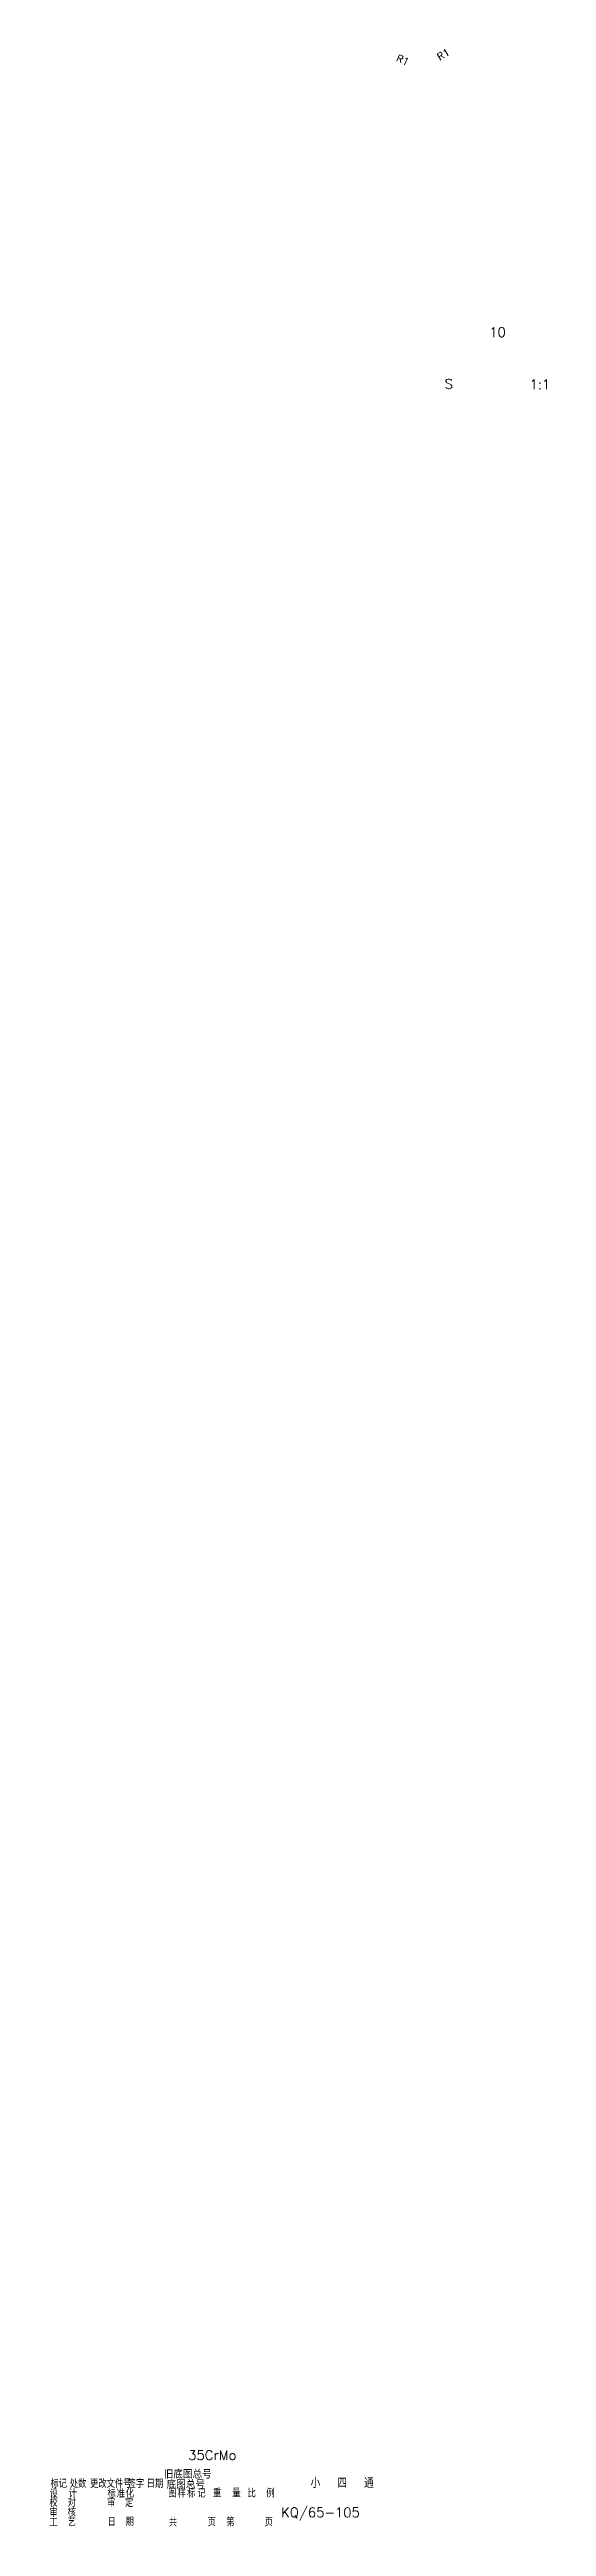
# Model space of a CAD drawing. Header units: millimetres. Extents: x 1188 to 14709, y -1491 to 2629.
# Drawn here: x 5372 to 5631, y -91 to 1200 of the extents above; entities that cross this region are included whole.
import ezdxf

# ---------------------------------------------------------------- set-up
doc = ezdxf.new("R2010")
doc.units = ezdxf.units.MM
doc.layers.get('0').update_dxf_attribs({"lineweight": 50})
doc.layers.add('1', color=3, linetype='Continuous', lineweight=15)
doc.styles.add('HZ', font='txt', dxfattribs={"width": 0.8, "bigfont": 'hztxt'})
doc.styles.add('HZTXT', font='txt', dxfattribs={"bigfont": 'HZTXT'})
doc.styles.get("Standard").update_dxf_attribs({"font": 'txt', "bigfont": 'gbcbig.shx'})

msp = doc.modelspace()

# ---------------------------------------------------------------- texts
at = {"color": 3, "insert": (5492.75767, -80.67326), "char_height": 5, "width": 36.1292, "attachment_point": 1, "style": 'HZTXT'}
msp.add_mtext('KQ/65-105', dxfattribs=at)
at = {"layer": '1', "style": 'HZTXT'}
for s, height, p in [('旧底图总号', 4, (5431.62684, -65.49911)), ('底图总号', 4, (5433.15238, -70.8358)), ('小  四  通', 5, (5508.07658, -70.4643))]:
    msp.add_text(s, height=height, dxfattribs=at).set_placement(p)
at = {"layer": '1', "style": 'HZ', "width": 0.8}
for s, p in [('校', (5372.10237, -80.24812)), ('设', (5372.22486, -75.50507)), ('标记', (5372.65468, -70.36636)), ('对', (5381.5824, -80.24812)), ('计', (5382.09091, -75.50507)), ('处数', (5382.69889, -70.36636)), ('更改文件号', (5393.2367, -70.36636)), ('审', (5402.10467, -80.34749)), ('标', (5402.35893, -75.58842)), ('准', (5407.10822, -75.58842)), ('定', (5411.46221, -80.34749)), ('化', (5411.83896, -75.44145)), ('签字', (5412.83149, -70.36636)), ('日期', (5422.7532, -70.36636)), ('图', (5433.9222, -75.36354)), ('样', (5438.82181, -75.36354)), ('标', (5443.84391, -75.36354)), ('记', (5449.11099, -75.36354)), ('重', (5457.27573, -75.29152)), ('量', (5467.32538, -75.29152)), ('比', (5475.3239, -75.36354)), ('例', (5485.00063, -75.36354)), ('工', (5372.10237, -90.4966)), ('审', (5372.10237, -85.47563)), ('核', (5381.5824, -85.32865)), ('艺', (5381.5824, -90.34963)), ('日', (5402.35893, -90.2585)), ('期', (5411.71647, -90.2585)), ('共', (5434.28967, -90.50205)), ('页', (5454.37807, -90.35507)), ('第', (5464.17729, -90.35507)), ('页', (5484.1432, -90.35507))]:
    msp.add_text(s, height=4, dxfattribs=at).set_placement(p)
at = {"layer": '1', "char_height": 3.75, "width": 0.000000001, "attachment_point": 5}
for insert, rotation in [((5556.07653, 1194.29354), 337), ((5577.18601, 1197.17495), 30.38611357)]:
    msp.add_mtext('\\A1;\\Ftxt.shx,hztxt.shx;R1', dxfattribs=dict(at, insert=insert, rotation=rotation))
at = {"layer": '1', "char_height": 5, "attachment_point": 1}
for s, insert, width in [('\\Ftxt.shx,hztxt.shx;10', (5601.11075, 1054.97256), 47.9706), ('\\Ftxt.shx,hztxt.shx;S', (5577.89156, 1028.04745), 5.3981), ('\\Ftxt.shx,hztxt.shx;1:1', (5622.05753, 1027.80227), 12.7591)]:
    msp.add_mtext(s, dxfattribs=dict(at, insert=insert, width=width))
at = {"layer": '1', "insert": (5444.41378, -50.85588), "char_height": 5, "width": 43.2193, "attachment_point": 1, "style": 'HZTXT'}
msp.add_mtext('35CrMo', dxfattribs=at)

doc.saveas('drawing.dxf')
